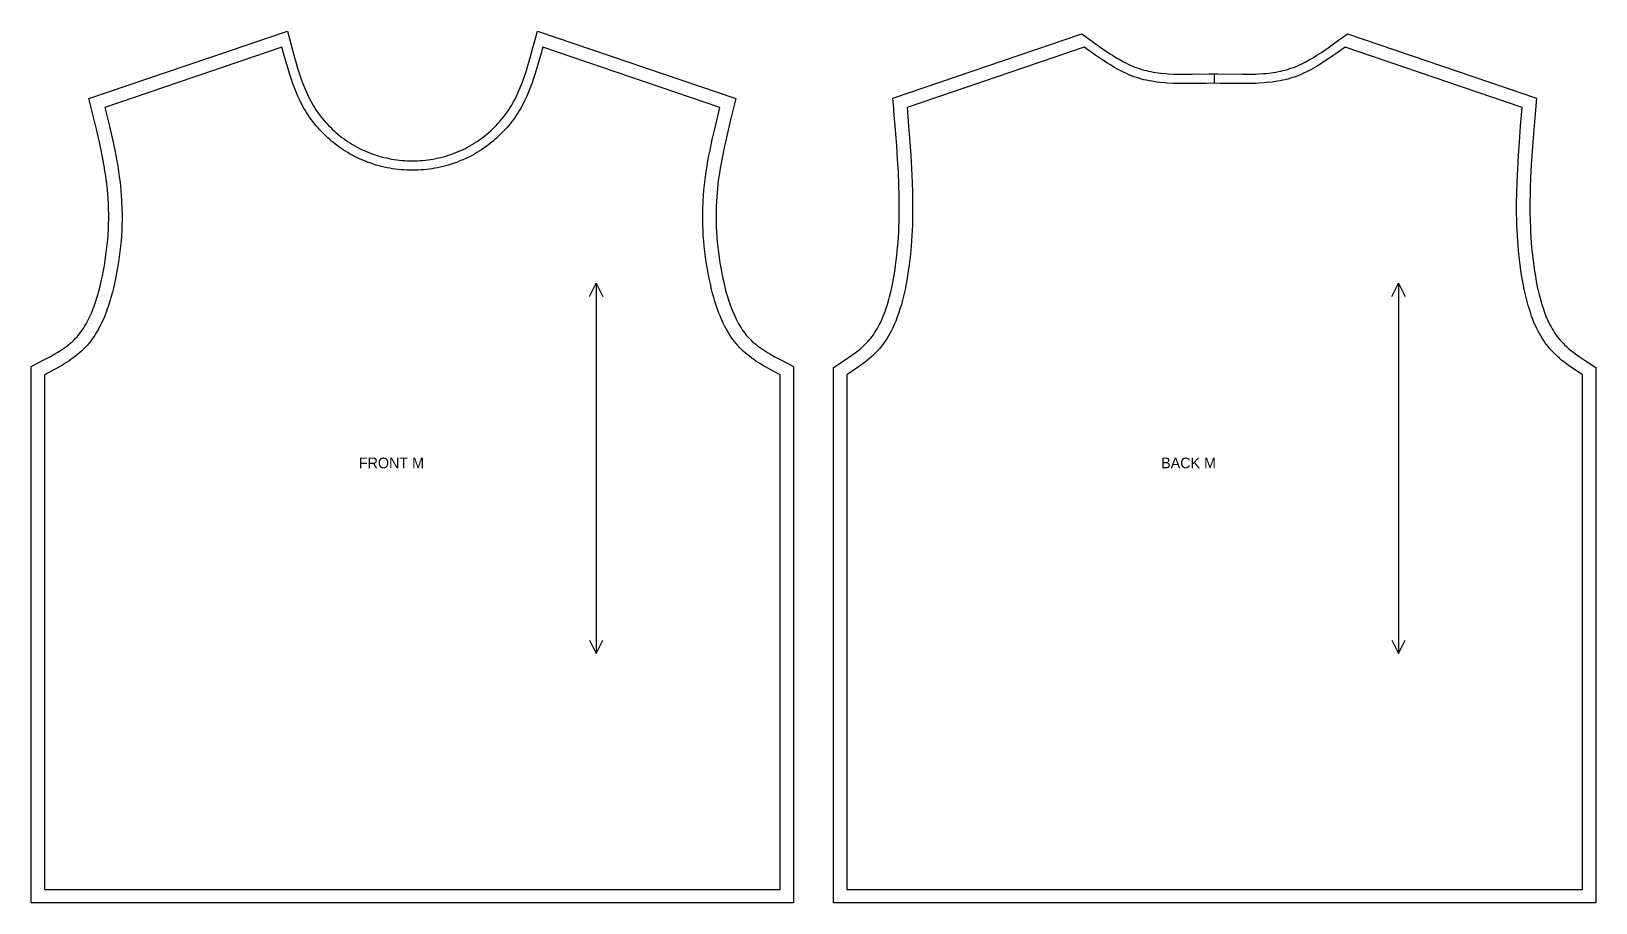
# Model space of a CAD drawing. Extents: x 24 to 1195, y 28 to 2025.
# Drawn here: x 25 to 1195, y 1373 to 2025 of the extents above; entities that cross this region are included whole.
import ezdxf

# ---------------------------------------------------------------- set-up
doc = ezdxf.new("R2010")
doc.units = 0
for name, color, linetype in [('CUT', 7, 'CONTINUOUS'), ('GRAIN', 3, 'CONTINUOUS'), ('NOTCH', 1, 'CONTINUOUS'), ('SEW', 5, 'CONTINUOUS'), ('TEXT', 2, 'CONTINUOUS')]:
    doc.layers.add(name, color=color, linetype=linetype)

msp = doc.modelspace()

# ---------------------------------------------------------------- texts
at = {"layer": 'TEXT'}
for s, p in [('FRONT M', (270, 1698)), ('BACK M', (870, 1698))]:
    msp.add_text(s, height=8, dxfattribs=at).set_placement(p)

# ---------------------------------------------------------------- linework, layer by layer
at = {"layer": 'CUT'}
for points in [[(70.286, 1965.625), (68.111, 1974.523), (216.528, 2024.929), (221.395, 2006.98), (223.04, 2001.188), (224.179, 1997.383), (225.365, 1993.63), (226.61, 1989.937), (227.924, 1986.31), (229.318, 1982.755), (230.802, 1979.278), (232.387, 1975.884), (234.082, 1972.578), (235.899, 1969.365), (236.856, 1967.794), (237.847, 1966.249), (238.896, 1964.695), (239.985, 1963.163), (241.113, 1961.652), (242.279, 1960.163), (243.483, 1958.698), (244.723, 1957.256), (245.999, 1955.84), (247.309, 1954.45), (248.653, 1953.087), (250.029, 1951.751), (251.436, 1950.445), (252.874, 1949.169), (254.34, 1947.923), (255.835, 1946.709), (257.356, 1945.528), (258.904, 1944.38), (260.476, 1943.266), (262.072, 1942.188), (263.691, 1941.146), (265.331, 1940.142), (266.991, 1939.175), (268.67, 1938.246), (270.368, 1937.358), (272.08, 1936.51), (273.859, 1935.681), (275.654, 1934.895), (277.466, 1934.151), (279.294, 1933.449), (281.138, 1932.79), (282.996, 1932.173), (284.868, 1931.599), (286.752, 1931.067), (288.648, 1930.577), (290.555, 1930.13), (292.471, 1929.725), (294.397, 1929.363), (296.33, 1929.044), (298.27, 1928.767), (300.216, 1928.533), (302.167, 1928.341), (304.121, 1928.192), (306.079, 1928.085), (308.039, 1928.021), (310, 1928), (311.961, 1928.021), (313.921, 1928.085), (315.879, 1928.192), (317.833, 1928.341), (319.784, 1928.533), (321.73, 1928.767), (323.67, 1929.044), (325.603, 1929.363), (327.529, 1929.725), (329.445, 1930.13), (331.352, 1930.577), (333.248, 1931.067), (335.132, 1931.599), (337.004, 1932.173), (338.862, 1932.79), (340.706, 1933.449), (342.534, 1934.151), (344.346, 1934.895), (346.141, 1935.681), (347.92, 1936.51), (349.632, 1937.358), (351.33, 1938.246), (353.009, 1939.175), (354.669, 1940.142), (356.309, 1941.146), (357.928, 1942.188), (359.524, 1943.266), (361.096, 1944.38), (362.644, 1945.528), (364.165, 1946.709), (365.66, 1947.923), (367.126, 1949.169), (368.564, 1950.445), (369.971, 1951.751), (371.347, 1953.087), (372.691, 1954.45), (374.001, 1955.84), (375.277, 1957.256), (376.517, 1958.698), (377.721, 1960.163), (378.887, 1961.652), (380.015, 1963.163), (381.104, 1964.695), (382.153, 1966.249), (383.144, 1967.794), (384.101, 1969.365), (385.918, 1972.578), (386.78, 1974.22), (388.419, 1977.57), (389.952, 1981.006), (390.682, 1982.755), (392.076, 1986.31), (393.39, 1989.937), (395.234, 1995.499), (396.396, 1999.279), (398.063, 2005.039), (399.677, 2010.888), (403.472, 2024.929), (551.889, 1974.523), (547.775, 1957.667), (545.428, 1947.783), (544.09, 1941.885), (543.238, 1937.967), (541.649, 1930.162), (540.922, 1926.275), (540.246, 1922.399), (539.626, 1918.533), (539.066, 1914.677), (538.57, 1910.831), (538.144, 1906.995), (537.646, 1901.315), (537.406, 1897.545), (537.236, 1893.77), (537.138, 1889.99), (537.111, 1886.203), (537.153, 1882.41), (537.266, 1878.609), (537.449, 1874.8), (537.702, 1870.982), (538.024, 1867.155), (538.415, 1863.318), (538.875, 1859.47), (539.404, 1855.612), (540.002, 1851.742), (540.668, 1847.859), (541.403, 1843.964), (542.205, 1840.059), (543.075, 1836.168), (544.019, 1832.315), (545.042, 1828.512), (545.586, 1826.635), (546.741, 1822.938), (547.354, 1821.121), (548.654, 1817.563), (549.342, 1815.824), (550.796, 1812.437), (551.564, 1810.791), (552.359, 1809.181), (553.182, 1807.606), (554.033, 1806.069), (554.912, 1804.57), (555.821, 1803.112), (556.759, 1801.696), (557.726, 1800.321), (558.724, 1798.99), (559.752, 1797.704), (560.812, 1796.462), (561.903, 1795.265), (563.028, 1794.114), (564.221, 1792.976), (565.467, 1791.865), (566.769, 1790.775), (568.126, 1789.705), (569.535, 1788.654), (570.996, 1787.619), (572.505, 1786.6), (575.659, 1784.601), (577.298, 1783.618), (580.689, 1781.674), (586.006, 1778.782), (595, 1774.027), (595, 1373), (25, 1373), (25, 1774.027), (33.994, 1778.782), (39.311, 1781.674), (42.702, 1783.618), (44.341, 1784.601), (47.495, 1786.6), (49.004, 1787.619), (50.465, 1788.654), (51.874, 1789.705), (53.231, 1790.775), (54.533, 1791.865), (55.779, 1792.976), (56.972, 1794.114), (58.097, 1795.265), (59.188, 1796.462), (60.248, 1797.704), (61.276, 1798.99), (62.274, 1800.321), (63.241, 1801.696), (64.179, 1803.112), (65.088, 1804.57), (65.967, 1806.069), (66.818, 1807.606), (67.641, 1809.181), (69.204, 1812.437), (69.944, 1814.115), (71.346, 1817.563), (72.008, 1819.329), (73.259, 1822.938), (73.848, 1824.776), (74.958, 1828.512), (75.48, 1830.406), (76.463, 1834.236), (77.369, 1838.11), (78.205, 1842.013), (78.973, 1845.913), (79.674, 1849.802), (80.306, 1853.678), (80.869, 1857.542), (81.364, 1861.395), (81.789, 1865.238), (82.146, 1869.07), (82.433, 1872.892), (82.651, 1876.705), (82.799, 1880.51), (82.877, 1884.308), (82.884, 1888.097), (82.821, 1891.881), (82.688, 1895.658), (82.483, 1899.43), (82.207, 1903.198), (81.652, 1908.912), (81.19, 1912.753), (80.662, 1916.604), (80.071, 1920.465), (79.422, 1924.336), (78.72, 1928.217), (77.97, 1932.109), (77.175, 1936.012), (75.91, 1941.885), (73.648, 1951.729), (70.773, 1963.632)], [(670.035, 1967.169), (669.385, 1974.956), (810.675, 2022.941), (821.705, 2015.01), (825.089, 2012.62), (828.461, 2010.299), (831.823, 2008.067), (833.501, 2006.99), (836.856, 2004.926), (838.533, 2003.944), (841.889, 2002.09), (843.568, 2001.222), (845.248, 2000.396), (846.931, 1999.615), (848.616, 1998.88), (850.304, 1998.192), (851.995, 1997.555), (853.694, 1996.967), (855.379, 1996.438), (857.087, 1995.953), (858.816, 1995.51), (860.566, 1995.108), (862.338, 1994.746), (864.131, 1994.421), (867.779, 1993.876), (869.633, 1993.654), (873.4, 1993.298), (875.311, 1993.162), (879.186, 1992.962), (883.126, 1992.847), (889.15, 1992.797), (893.233, 1992.821), (905.753, 1992.98), (912.127, 1992.994), (930.85, 1992.797), (936.874, 1992.847), (940.814, 1992.962), (942.76, 1993.05), (946.6, 1993.298), (948.493, 1993.462), (952.221, 1993.876), (955.869, 1994.421), (957.662, 1994.746), (959.434, 1995.108), (961.184, 1995.51), (962.913, 1995.953), (964.621, 1996.438), (966.306, 1996.967), (968.005, 1997.555), (969.696, 1998.192), (971.384, 1998.88), (973.069, 1999.615), (974.752, 2000.396), (978.111, 2002.09), (981.467, 2003.944), (983.144, 2004.926), (986.499, 2006.99), (989.857, 2009.171), (994.911, 2012.62), (999.995, 2016.224), (1009.325, 2022.941), (1150.615, 1974.956), (1149.135, 1957.161), (1148.184, 1945.195), (1147.463, 1935.265), (1146.839, 1925.376), (1146.341, 1915.531), (1146.052, 1907.691), (1145.908, 1901.834), (1145.852, 1897.941), (1145.841, 1890.174), (1145.981, 1882.426), (1146.113, 1878.557), (1146.288, 1874.689), (1146.51, 1870.821), (1146.78, 1866.952), (1147.101, 1863.08), (1147.474, 1859.204), (1147.901, 1855.323), (1148.385, 1851.436), (1149.223, 1845.59), (1149.858, 1841.68), (1150.559, 1837.759), (1151.329, 1833.863), (1151.742, 1831.928), (1152.63, 1828.095), (1153.106, 1826.2), (1154.126, 1822.462), (1154.673, 1820.623), (1155.841, 1817.011), (1156.465, 1815.243), (1157.794, 1811.789), (1159.235, 1808.457), (1159.999, 1806.84), (1160.793, 1805.258), (1161.618, 1803.712), (1162.472, 1802.203), (1163.358, 1800.733), (1164.276, 1799.302), (1165.226, 1797.912), (1166.209, 1796.563), (1167.225, 1795.256), (1168.275, 1793.991), (1169.359, 1792.771), (1170.542, 1791.528), (1171.781, 1790.309), (1173.08, 1789.106), (1174.438, 1787.917), (1175.851, 1786.739), (1178.833, 1784.412), (1182, 1782.109), (1187.032, 1778.66), (1195, 1773.365), (1195, 1373), (625, 1373), (625, 1773.365), (632.968, 1778.66), (638, 1782.109), (641.167, 1784.412), (644.149, 1786.739), (645.562, 1787.917), (646.92, 1789.106), (648.219, 1790.309), (649.458, 1791.528), (650.641, 1792.771), (651.725, 1793.991), (652.775, 1795.256), (653.791, 1796.563), (654.774, 1797.912), (655.724, 1799.302), (656.642, 1800.733), (657.528, 1802.203), (658.382, 1803.712), (659.207, 1805.258), (660.001, 1806.84), (660.765, 1808.457), (662.206, 1811.789), (663.535, 1815.243), (664.159, 1817.011), (665.327, 1820.623), (666.396, 1824.322), (666.894, 1826.2), (667.825, 1830.005), (668.258, 1831.928), (669.065, 1835.807), (669.8, 1839.718), (670.468, 1843.636), (671.351, 1849.489), (671.864, 1853.381), (672.319, 1857.265), (672.899, 1863.08), (673.22, 1866.952), (673.49, 1870.821), (673.712, 1874.689), (673.887, 1878.557), (674.019, 1882.426), (674.109, 1886.298), (674.172, 1894.054), (674.092, 1901.834), (673.886, 1909.648), (673.477, 1919.463), (672.925, 1929.326), (672.259, 1939.232), (671.35, 1951.172), (670.202, 1965.165)]]:
    msp.add_lwpolyline(points, close=True, dxfattribs=at)
at = {"layer": 'GRAIN'}
for points in [[(442.5, 1826.6), (447.5, 1836.6), (452.5, 1826.6)], [(447.5, 1836.6), (447.5, 1559.4)], [(1042.5, 1826.6), (1047.5, 1836.6), (1052.5, 1826.6)], [(1047.5, 1836.6), (1047.5, 1559.4)], [(442.5, 1569.4), (447.5, 1559.4), (452.5, 1569.4)], [(1042.5, 1569.4), (1047.5, 1559.4), (1052.5, 1569.4)]]:
    msp.add_lwpolyline(points, dxfattribs=at)
at = {"layer": 'NOTCH'}
msp.add_lwpolyline([(910, 1986), (910, 1993)], dxfattribs=at)
at = {"layer": 'SEW'}
for points in [[(80, 1968), (83.379, 1954.031), (85.673, 1944.048), (87.376, 1936.055), (88.17, 1932.056), (88.918, 1928.055), (89.616, 1924.052), (90.259, 1920.045), (90.841, 1916.036), (91.358, 1912.024), (92, 1906), (92.327, 1902.045), (92.58, 1898.087), (92.818, 1892.14), (92.884, 1888.17), (92.876, 1884.195), (92.794, 1880.213), (92.639, 1876.226), (92.411, 1872.232), (92.111, 1868.232), (91.738, 1864.224), (91.293, 1860.208), (90.776, 1856.184), (90.188, 1852.152), (89.53, 1848.111), (88.8, 1844.06), (88, 1840), (87.127, 1835.927), (86.176, 1831.858), (85.667, 1829.829), (84.581, 1825.792), (84, 1823.787), (82.758, 1819.813), (82.094, 1817.847), (80.677, 1813.968), (79.922, 1812.057), (79.133, 1810.169), (78.31, 1808.304), (77.451, 1806.464), (76.557, 1804.652), (75.625, 1802.868), (74.654, 1801.115), (73.644, 1799.394), (72.593, 1797.707), (71.5, 1796.056), (70.364, 1794.443), (69.184, 1792.869), (67.958, 1791.336), (66.687, 1789.845), (65.368, 1788.4), (64, 1787), (62.56, 1785.626), (61.071, 1784.298), (59.537, 1783.014), (57.961, 1781.771), (56.346, 1780.566), (54.694, 1779.396), (53.009, 1778.258), (51.294, 1777.149), (47.786, 1775.007), (45.999, 1773.968), (42.373, 1771.94), (35, 1768), (35, 1383), (585, 1383), (585, 1768), (577.627, 1771.94), (574.001, 1773.968), (572.214, 1775.007), (568.706, 1777.149), (566.991, 1778.258), (565.306, 1779.396), (563.654, 1780.566), (562.039, 1781.771), (560.463, 1783.014), (558.929, 1784.298), (557.44, 1785.626), (556, 1787), (554.632, 1788.4), (553.313, 1789.845), (552.042, 1791.336), (550.816, 1792.869), (549.636, 1794.443), (548.5, 1796.056), (547.407, 1797.707), (546.356, 1799.394), (545.346, 1801.115), (544.375, 1802.868), (543.443, 1804.652), (542.549, 1806.464), (541.69, 1808.304), (540.867, 1810.169), (540.078, 1812.057), (539.323, 1813.968), (537.906, 1817.847), (537.242, 1819.813), (536, 1823.787), (535.419, 1825.792), (534.333, 1829.829), (533.824, 1831.858), (532.873, 1835.927), (532, 1840), (531.2, 1844.06), (530.47, 1848.111), (529.812, 1852.152), (529.224, 1856.184), (528.707, 1860.208), (528.262, 1864.224), (527.889, 1868.232), (527.589, 1872.232), (527.361, 1876.226), (527.206, 1880.213), (527.124, 1884.195), (527.116, 1888.17), (527.182, 1892.14), (527.42, 1898.087), (527.673, 1902.045), (528, 1906), (528.642, 1912.024), (529.159, 1916.036), (529.741, 1920.045), (530.384, 1924.052), (531.082, 1928.055), (531.83, 1932.056), (532.624, 1936.055), (534.327, 1944.048), (536.621, 1954.031), (540, 1968), (407.5, 2013), (405.351, 2005.109), (403.679, 1999.223), (401.909, 1993.389), (400.653, 1989.54), (399.324, 1985.731), (398.627, 1983.843), (397.162, 1980.106), (395.591, 1976.425), (393.901, 1972.808), (392.082, 1969.26), (391.119, 1967.514), (390.119, 1965.789), (389.08, 1964.083), (388, 1962.4), (386.858, 1960.709), (385.673, 1959.041), (384.447, 1957.399), (383.181, 1955.783), (381.875, 1954.193), (380.53, 1952.631), (379.149, 1951.097), (377.731, 1949.592), (376.278, 1948.118), (374.79, 1946.674), (373.269, 1945.263), (371.716, 1943.884), (370.132, 1942.538), (368.518, 1941.227), (366.875, 1939.952), (365.204, 1938.712), (363.506, 1937.509), (361.782, 1936.345), (360.033, 1935.219), (358.26, 1934.132), (356.464, 1933.087), (354.646, 1932.082), (352.808, 1931.119), (350.95, 1930.2), (349.024, 1929.302), (347.079, 1928.45), (345.117, 1927.645), (343.138, 1926.885), (341.143, 1926.172), (339.134, 1925.505), (337.11, 1924.884), (335.074, 1924.309), (333.026, 1923.78), (330.967, 1923.298), (328.899, 1922.861), (326.821, 1922.47), (324.736, 1922.125), (322.643, 1921.827), (320.545, 1921.574), (318.442, 1921.367), (316.335, 1921.207), (314.225, 1921.092), (312.113, 1921.023), (310, 1921), (307.887, 1921.023), (305.775, 1921.092), (303.665, 1921.207), (301.558, 1921.367), (299.455, 1921.574), (297.357, 1921.827), (295.264, 1922.125), (293.179, 1922.47), (291.101, 1922.861), (289.033, 1923.298), (286.974, 1923.78), (284.926, 1924.309), (282.89, 1924.884), (280.866, 1925.505), (278.857, 1926.172), (276.862, 1926.885), (274.883, 1927.645), (272.921, 1928.45), (270.976, 1929.302), (269.05, 1930.2), (267.192, 1931.119), (265.354, 1932.082), (263.536, 1933.087), (261.74, 1934.132), (259.967, 1935.219), (258.218, 1936.345), (256.494, 1937.509), (254.796, 1938.712), (253.125, 1939.952), (251.482, 1941.227), (249.868, 1942.538), (248.284, 1943.884), (246.731, 1945.263), (245.21, 1946.674), (243.722, 1948.118), (242.269, 1949.592), (240.851, 1951.097), (239.47, 1952.631), (238.125, 1954.193), (236.819, 1955.783), (235.553, 1957.399), (234.327, 1959.041), (233.142, 1960.709), (232, 1962.4), (230.92, 1964.083), (229.881, 1965.789), (228.881, 1967.514), (227.918, 1969.26), (226.099, 1972.808), (224.409, 1976.425), (222.838, 1980.106), (221.373, 1983.843), (220.676, 1985.731), (219.347, 1989.54), (218.091, 1993.389), (216.321, 1999.223), (214.649, 2005.109), (212.5, 2013)], [(680, 1968), (681.157, 1953.97), (682.087, 1941.951), (682.779, 1931.945), (683.363, 1921.953), (683.81, 1911.976), (684.049, 1904.01), (684.164, 1896.056), (684.138, 1888.106), (684.067, 1884.13), (683.953, 1880.151), (683.795, 1876.169), (683.59, 1872.182), (683.337, 1868.19), (683.032, 1864.191), (682.473, 1858.178), (682.031, 1854.159), (681.529, 1850.128), (680.66, 1844.061), (680, 1840), (679.269, 1835.913), (678.461, 1831.825), (678.026, 1829.785), (677.084, 1825.72), (676.577, 1823.699), (675.481, 1819.687), (674.89, 1817.699), (673.618, 1813.769), (672.935, 1811.83), (671.466, 1808.012), (670.678, 1806.136), (669.853, 1804.285), (668.99, 1802.46), (668.088, 1800.662), (667.145, 1798.894), (666.161, 1797.156), (665.133, 1795.452), (664.061, 1793.781), (662.945, 1792.147), (661.781, 1790.549), (660.57, 1788.992), (659.31, 1787.475), (658, 1786), (656.588, 1784.516), (655.124, 1783.076), (653.613, 1781.676), (652.059, 1780.314), (650.465, 1778.986), (648.836, 1777.689), (645.487, 1775.172), (643.776, 1773.945), (640.297, 1771.54), (635, 1768), (635, 1383), (1185, 1383), (1185, 1768), (1179.703, 1771.54), (1176.224, 1773.945), (1174.513, 1775.172), (1171.164, 1777.689), (1169.535, 1778.986), (1167.941, 1780.314), (1166.387, 1781.676), (1164.876, 1783.076), (1163.412, 1784.516), (1162, 1786), (1160.69, 1787.475), (1159.43, 1788.992), (1158.219, 1790.549), (1157.055, 1792.147), (1155.939, 1793.781), (1154.867, 1795.452), (1153.839, 1797.156), (1152.855, 1798.894), (1151.912, 1800.662), (1151.01, 1802.46), (1150.147, 1804.285), (1149.322, 1806.136), (1148.534, 1808.012), (1147.065, 1811.83), (1146.382, 1813.769), (1145.11, 1817.699), (1144.519, 1819.687), (1143.423, 1823.699), (1142.916, 1825.72), (1141.974, 1829.785), (1141.539, 1831.825), (1140.731, 1835.913), (1140, 1840), (1139.34, 1844.061), (1138.471, 1850.128), (1137.969, 1854.159), (1137.527, 1858.178), (1136.968, 1864.191), (1136.663, 1868.19), (1136.41, 1872.182), (1136.205, 1876.169), (1136.047, 1880.151), (1135.933, 1884.13), (1135.862, 1888.106), (1135.836, 1896.056), (1135.951, 1904.01), (1136.19, 1911.976), (1136.637, 1921.953), (1137.221, 1931.945), (1137.913, 1941.951), (1138.843, 1953.97), (1140, 1968), (1007.5, 2013), (1000.638, 2008.089), (995.463, 2004.503), (991.989, 2002.196), (990.243, 2001.075), (986.726, 1998.913), (983.175, 1996.871), (981.384, 1995.902), (979.583, 1994.971), (977.769, 1994.08), (975.943, 1993.232), (974.104, 1992.43), (972.251, 1991.675), (970.383, 1990.971), (968.5, 1990.32), (966.627, 1989.731), (964.739, 1989.195), (962.836, 1988.707), (960.919, 1988.267), (958.988, 1987.872), (957.045, 1987.52), (953.121, 1986.935), (949.151, 1986.493), (947.151, 1986.32), (943.121, 1986.06), (941.093, 1985.968), (937.013, 1985.848), (930.841, 1985.797), (926.699, 1985.822), (914.186, 1985.98), (910, 1986), (903.723, 1985.958), (893.301, 1985.822), (887.095, 1985.8), (882.987, 1985.848), (878.907, 1985.968), (874.86, 1986.176), (872.849, 1986.32), (868.859, 1986.697), (866.879, 1986.935), (862.955, 1987.52), (861.012, 1987.872), (859.081, 1988.267), (857.164, 1988.707), (855.261, 1989.195), (853.373, 1989.731), (851.5, 1990.32), (849.617, 1990.971), (847.749, 1991.675), (845.896, 1992.43), (844.057, 1993.232), (842.231, 1994.08), (840.417, 1994.971), (836.825, 1996.871), (835.044, 1997.875), (831.512, 1999.98), (829.757, 2001.075), (826.271, 2003.339), (821.083, 2006.88), (812.5, 2013)]]:
    msp.add_lwpolyline(points, close=True, dxfattribs=at)

msp.set_redraw_order([(e.dxf.handle, doc.entitydb.next_handle()) for e in msp.query("TEXT MTEXT ATTDEF DIMENSION ARC_DIMENSION")])  # texts and dimensions are drawn at this point

doc.saveas('drawing.dxf')
